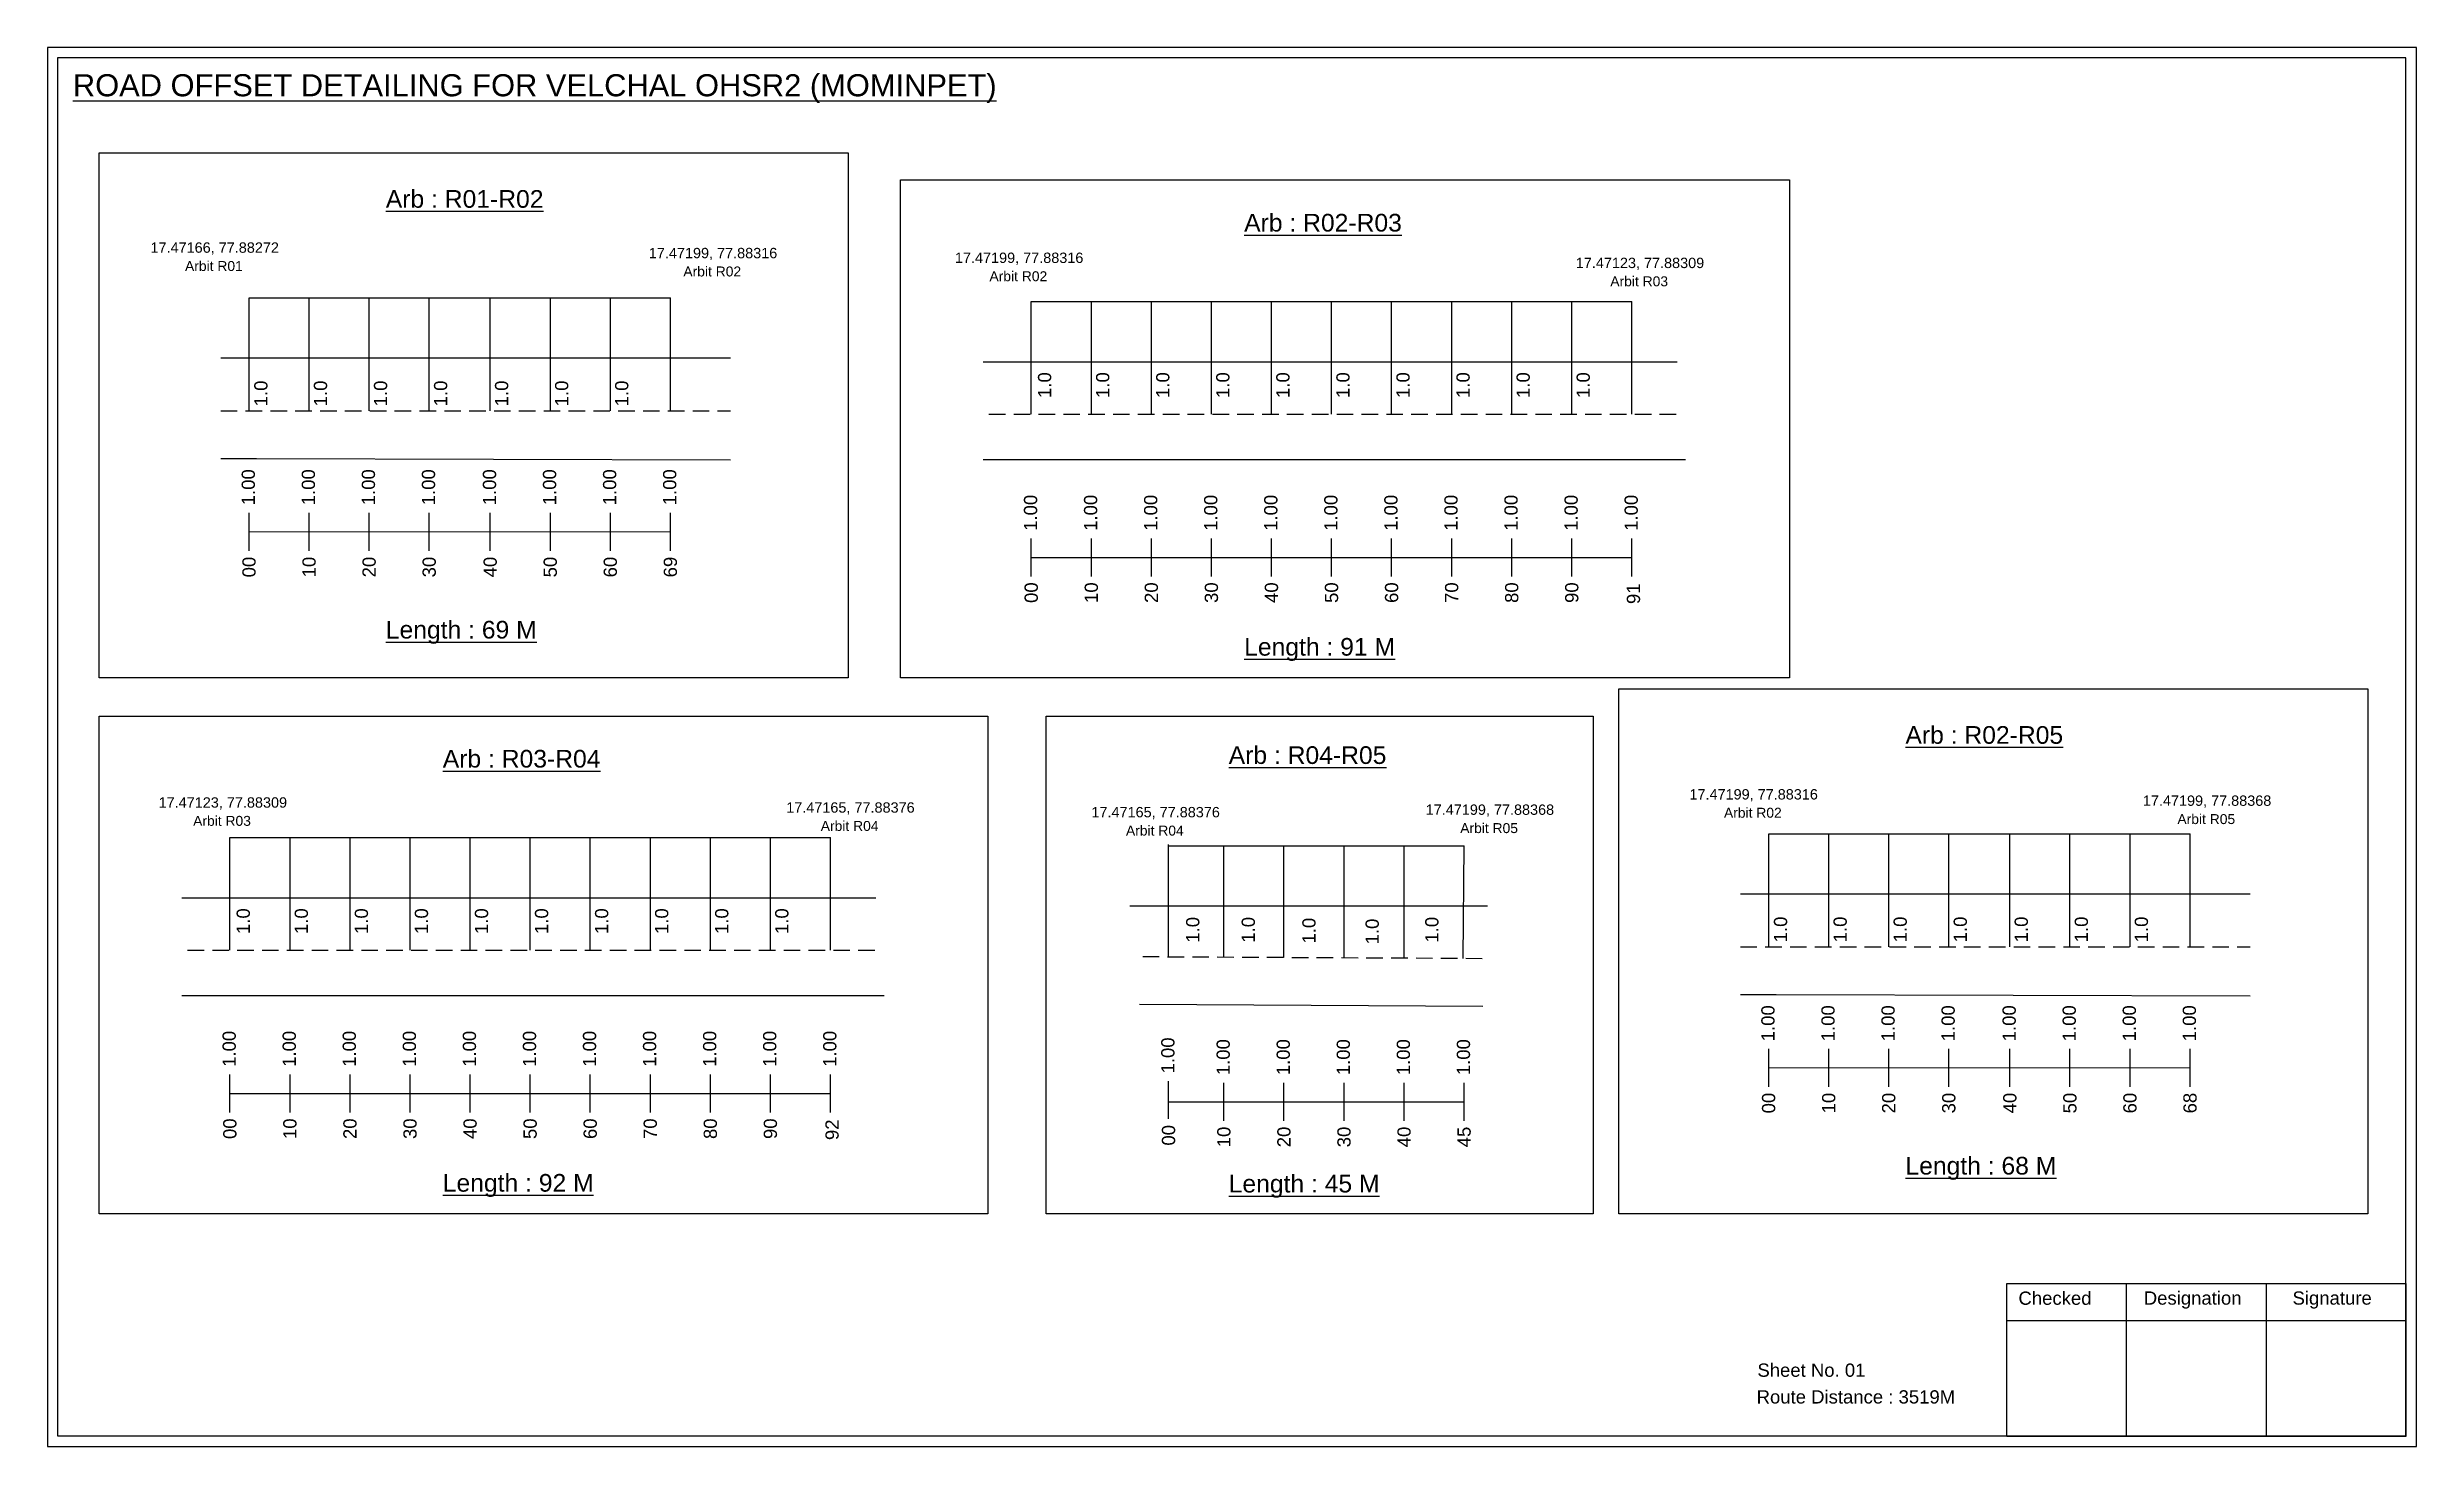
# Model space of a CAD drawing. Header units: inches. Extents: x 740 to 9019, y 644 to 1868.
# Drawn here: x 4297 to 4834, y 662 to 979 of the extents above; entities that cross this region are included whole.
import ezdxf

# ---------------------------------------------------------------- set-up
doc = ezdxf.new("R2010")
doc.units = ezdxf.units.IN
doc.header["$MEASUREMENT"] = 0
doc.linetypes.add('DASHED2', pattern=[0.375, 0.25, -0.125])
doc.layers.add('PDF_Geometry', color=7, linetype='Continuous')
doc.layers.add('PDF_Text', color=5, linetype='Continuous')
doc.styles.add('PDF Arial', font='arial.ttf')
doc.styles.get("Standard").update_dxf_attribs({"font": 'arial.ttf'})

msp = doc.modelspace()

# ---------------------------------------------------------------- texts
at = {"color": 242, "true_color": 0xcd2027}
for s, height, p in [('%%UROAD OFFSET DETAILING FOR VELCHAL OHSR2 (MOMINPET)', 5, (4302.85, 968.11)), ('%%UArb : R01-R02', 4, (4373.7, 942.88)), ('%%UArb : R02-R03', 4, (4568.06, 937.5)), ('%%ULength : 69 M', 4, (4373.7, 845.38)), ('%%ULength : 91 M', 4, (4568.06, 841.5)), ('%%UArb : R04-R05', 4, (4564.56, 816.99)), ('%%UArb : R02-R05', 4, (4717.8, 821.55)), ('%%UArb : R03-R04', 4, (4386.6, 816.17)), ('%%ULength : 92 M', 4, (4386.6, 720.17)), ('%%ULength : 68 M', 4, (4717.8, 724.05)), ('%%ULength : 45 M', 4, (4564.56, 719.99))]:
    msp.add_text(s, height=height, dxfattribs=at).set_placement(p)
at = {"color": 5}
for s, height, p in [('17.47166, 77.88272', 2.34, (4320.42, 932.7)), ('17.47199, 77.88316', 2.34, (4433.26, 931.46)), ('Arbit R01', 2.246, (4328.24, 928.57)), ('Arbit R02', 2.246, (4441.08, 927.34)), ('17.47199, 77.88316', 2.34, (4502.57, 930.39)), ('Arbit R02', 2.246, (4510.39, 926.26)), ('17.47123, 77.88309', 2.34, (4643.15, 929.23)), ('Arbit R03', 2.246, (4650.97, 925.11)), ('17.47199, 77.88316', 2.34, (4668.89, 808.94)), ('17.47123, 77.88309', 2.34, (4322.26, 807.1)), ('Arbit R03', 2.246, (4330.08, 802.98)), ('17.47165, 77.88376', 2.34, (4464.37, 805.96)), ('17.47165, 77.88376', 2.34, (4533.48, 804.91)), ('17.47199, 77.88368', 2.34, (4609.17, 805.47)), ('Arbit R02', 2.246, (4676.71, 804.82)), ('17.47199, 77.88368', 2.34, (4771.56, 807.51)), ('Arbit R05', 2.246, (4779.38, 803.38)), ('Arbit R04', 2.246, (4472.19, 801.83)), ('Arbit R04', 2.246, (4541.3, 800.78)), ('Arbit R05', 2.246, (4616.99, 801.34))]:
    msp.add_text(s, height=height, dxfattribs=at).set_placement(p)
for p in [(4346.91, 897.94), (4360.41, 897.94), (4374.01, 897.94), (4387.61, 897.94), (4401.42, 897.94), (4415.02, 897.94), (4428.62, 897.94), (4524.37, 899.83), (4537.53, 899.83), (4551.13, 899.83), (4564.73, 899.83), (4578.33, 899.83), (4591.93, 899.83), (4605.53, 899.83), (4619.13, 899.83), (4632.73, 899.83), (4646.33, 899.83), (4342.92, 778.49), (4356.07, 778.49), (4369.67, 778.49), (4383.27, 778.49), (4396.87, 778.49), (4410.47, 778.49), (4424.07, 778.49), (4437.67, 778.49), (4451.27, 778.49), (4464.87, 778.49), (4557.92, 776.53), (4570.49, 776.53), (4584.23, 776.34), (4598.55, 776.14), (4612.06, 776.55), (4691.01, 776.61), (4704.51, 776.61), (4718.11, 776.61), (4731.71, 776.61), (4745.52, 776.61), (4759.12, 776.61), (4772.72, 776.61)]:
    msp.add_text('1.0', height=3, rotation=90).set_placement(p)
at = {"color": 217, "true_color": 0x93278f}
for s, p in [('1.00', (4344.06, 875.54)), ('1.00', (4357.66, 875.54)), ('1.00', (4371.26, 875.54)), ('1.00', (4384.86, 875.54)), ('1.00', (4398.68, 875.54)), ('1.00', (4412.28, 875.54)), ('1.00', (4425.88, 875.54)), ('1.00', (4439.48, 875.54)), ('1.00', (4521.19, 869.75)), ('1.00', (4534.79, 869.75)), ('1.00', (4548.39, 869.75)), ('1.00', (4561.99, 869.75)), ('1.00', (4575.59, 869.75)), ('1.00', (4589.19, 869.75)), ('1.00', (4602.79, 869.75)), ('1.00', (4616.39, 869.75)), ('1.00', (4629.99, 869.75)), ('1.00', (4643.59, 869.75)), ('1.00', (4657.19, 869.75)), ('00', (4344.22, 859.22)), ('10', (4357.82, 859.22)), ('20', (4371.42, 859.22)), ('30', (4385.02, 859.22)), ('40', (4398.83, 859.22)), ('50', (4412.43, 859.22)), ('60', (4426.03, 859.22)), ('69', (4439.63, 859.22)), ('00', (4521.34, 853.43)), ('10', (4534.94, 853.43)), ('20', (4548.54, 853.43)), ('30', (4562.14, 853.43)), ('40', (4575.74, 853.43)), ('50', (4589.34, 853.43)), ('60', (4602.94, 853.43)), ('70', (4616.54, 853.43)), ('80', (4630.14, 853.43)), ('90', (4643.74, 853.43)), ('91', (4657.71, 853.18)), ('1.00', (4688.16, 754.21)), ('1.00', (4701.76, 754.21)), ('1.00', (4715.36, 754.21)), ('1.00', (4728.96, 754.21)), ('1.00', (4742.78, 754.21)), ('1.00', (4756.38, 754.21)), ('1.00', (4769.98, 754.21)), ('1.00', (4783.58, 754.21)), ('1.00', (4339.73, 748.42)), ('1.00', (4353.33, 748.42)), ('1.00', (4366.93, 748.42)), ('1.00', (4380.53, 748.42)), ('1.00', (4394.13, 748.42)), ('1.00', (4407.73, 748.42)), ('1.00', (4421.33, 748.42)), ('1.00', (4434.93, 748.42)), ('1.00', (4448.53, 748.42)), ('1.00', (4462.13, 748.42)), ('1.00', (4475.73, 748.42)), ('1.00', (4552.28, 746.93)), ('1.00', (4564.81, 746.54)), ('1.00', (4578.41, 746.54)), ('1.00', (4592.01, 746.54)), ('1.00', (4605.61, 746.54)), ('1.00', (4619.21, 746.54)), ('00', (4688.31, 737.89)), ('10', (4701.91, 737.89)), ('20', (4715.51, 737.89)), ('30', (4729.11, 737.89)), ('40', (4742.93, 737.89)), ('50', (4756.53, 737.89)), ('60', (4770.13, 737.89)), ('68', (4783.73, 737.89)), ('00', (4339.88, 732.09)), ('10', (4353.48, 732.09)), ('20', (4367.08, 732.09)), ('30', (4380.68, 732.09)), ('40', (4394.28, 732.09)), ('50', (4407.88, 732.09)), ('60', (4421.48, 732.09)), ('70', (4435.08, 732.09)), ('80', (4448.68, 732.09)), ('90', (4462.28, 732.09)), ('92', (4476.25, 731.85)), ('00', (4552.43, 730.6)), ('10', (4564.96, 730.22)), ('20', (4578.56, 730.22)), ('30', (4592.16, 730.22)), ('40', (4605.76, 730.22)), ('45', (4619.36, 730.22))]:
    msp.add_text(s, height=3, rotation=90, dxfattribs=at).set_placement(p)
for s, p in [('Sheet No. 01', (4684.28, 678.27)), ('Route Distance : 3519M', (4684.1, 672.22))]:
    msp.add_text(s, height=3).set_placement(p)
at = {"layer": 'PDF_Text', "color": 7, "attachment_point": 7, "style": 'PDF Arial'}
for s, insert, char_height in [('Checked', (4743.39, 694.52), 3.001), ('Designation', (4771.77, 693.69), 3.0006), ('Signature', (4805.45, 693.69), 3.001)]:
    msp.add_mtext(s, dxfattribs=dict(at, insert=insert, char_height=char_height))

# ---------------------------------------------------------------- linework, layer by layer
at = {"color": 5}
for p, q in [((4342.74, 922.48), (4438.16, 922.48)), ((4519.86, 921.69), (4655.86, 921.69)), ((4338.41, 800.36), (4474.41, 800.36)), ((4686.84, 801.14), (4782.25, 801.15)), ((4550.96, 798.48), (4617.88, 798.48))]:
    msp.add_line(p, q, dxfattribs=at)
for p, q in [((4342.74, 896.94), (4342.74, 922.48)), ((4356.34, 896.94), (4356.34, 922.48)), ((4369.94, 896.94), (4369.94, 922.48)), ((4383.54, 896.94), (4383.54, 922.48)), ((4397.36, 896.94), (4397.36, 922.48)), ((4410.96, 896.94), (4410.96, 922.48)), ((4424.56, 896.94), (4424.56, 922.48)), ((4438.16, 896.94), (4438.16, 922.48)), ((4519.86, 896.15), (4519.86, 921.69)), ((4533.46, 896.15), (4533.46, 921.69)), ((4547.06, 896.15), (4547.06, 921.69)), ((4560.66, 896.15), (4560.66, 921.69)), ((4574.26, 896.15), (4574.26, 921.69)), ((4587.86, 896.15), (4587.86, 921.69)), ((4601.46, 896.15), (4601.46, 921.69)), ((4615.06, 896.15), (4615.06, 921.69)), ((4628.66, 896.15), (4628.66, 921.69)), ((4642.26, 896.15), (4642.26, 921.69)), ((4655.86, 896.15), (4655.86, 921.69)), ((4451.76, 908.83), (4336.33, 908.83)), ((4508.99, 908.04), (4666.14, 908.04)), ((4336.33, 886.14), (4344.39, 886.14)), ((4344.39, 886.14), (4451.76, 885.84)), ((4667.96, 885.85), (4508.99, 885.85)), ((4338.41, 774.82), (4338.41, 800.36)), ((4352.01, 774.82), (4352.01, 800.36)), ((4365.61, 774.82), (4365.61, 800.36)), ((4379.21, 774.82), (4379.21, 800.36)), ((4392.81, 774.82), (4392.81, 800.36)), ((4406.41, 774.82), (4406.41, 800.36)), ((4420.01, 774.82), (4420.01, 800.36)), ((4433.61, 774.82), (4433.61, 800.36)), ((4447.21, 774.82), (4447.21, 800.36)), ((4460.81, 774.82), (4460.81, 800.36)), ((4474.41, 774.82), (4474.41, 800.36)), ((4686.84, 775.61), (4686.84, 801.15)), ((4700.44, 775.61), (4700.44, 801.15)), ((4714.04, 775.61), (4714.04, 801.15)), ((4727.64, 775.61), (4727.64, 801.15)), ((4741.45, 775.61), (4741.45, 801.15)), ((4755.05, 775.61), (4755.05, 801.15)), ((4768.65, 775.61), (4768.65, 801.15)), ((4782.25, 775.61), (4782.25, 801.15)), ((4550.96, 773.24), (4550.96, 798.78)), ((4563.48, 773.19), (4563.48, 798.48)), ((4577.08, 773.14), (4577.08, 798.48)), ((4590.68, 773.2), (4590.68, 798.48)), ((4604.28, 772.94), (4604.28, 798.48)), ((4617.65, 772.98), (4617.88, 798.48)), ((4327.53, 786.7), (4484.69, 786.7)), ((4623.13, 784.81), (4542.17, 784.81)), ((4795.85, 787.49), (4680.43, 787.49)), ((4486.51, 764.52), (4327.53, 764.52)), ((4544.38, 762.6), (4622.11, 762.17)), ((4680.43, 764.81), (4688.49, 764.81)), ((4688.49, 764.81), (4795.85, 764.51))]:
    msp.add_line(p, q)
at = {"linetype": 'DASHED2', "ltscale": 15}
for p, q in [((4336.33, 896.94), (4451.76, 896.94)), ((4510.26, 896.15), (4666.14, 896.15)), ((4328.8, 774.82), (4484.69, 774.82)), ((4545.1, 773.39), (4623.38, 772.98)), ((4680.43, 775.61), (4795.85, 775.61))]:
    msp.add_line(p, q, dxfattribs=at)
at = {"color": 217, "true_color": 0x93278f}
for p, q in [((4342.74, 865.25), (4342.74, 873.81)), ((4342.74, 869.52), (4438.16, 869.58)), ((4356.34, 865.25), (4356.34, 873.81)), ((4369.94, 865.25), (4369.94, 873.81)), ((4383.54, 865.25), (4383.54, 873.81)), ((4397.36, 865.25), (4397.36, 873.81)), ((4410.96, 865.25), (4410.96, 873.81)), ((4424.56, 865.25), (4424.56, 873.81)), ((4438.16, 865.25), (4438.16, 873.81)), ((4519.86, 859.45), (4519.86, 868.01)), ((4519.86, 863.72), (4655.86, 863.75)), ((4533.46, 859.45), (4533.46, 868.01)), ((4547.06, 859.45), (4547.06, 868.01)), ((4560.66, 859.45), (4560.66, 868.01)), ((4574.26, 859.45), (4574.26, 868.01)), ((4587.86, 859.45), (4587.86, 868.01)), ((4601.46, 859.45), (4601.46, 868.01)), ((4615.06, 859.45), (4615.06, 868.01)), ((4628.66, 859.45), (4628.66, 868.01)), ((4642.26, 859.45), (4642.26, 868.01)), ((4655.86, 859.45), (4655.86, 868.01)), ((4686.84, 743.92), (4686.84, 752.47)), ((4700.44, 743.92), (4700.44, 752.47)), ((4714.04, 743.92), (4714.04, 752.47)), ((4727.64, 743.92), (4727.64, 752.47)), ((4741.45, 743.92), (4741.45, 752.47)), ((4755.05, 743.92), (4755.05, 752.47)), ((4768.65, 743.92), (4768.65, 752.47)), ((4782.25, 743.92), (4782.25, 752.47)), ((4338.41, 738.12), (4338.41, 746.68)), ((4352.01, 738.12), (4352.01, 746.68)), ((4365.61, 738.12), (4365.61, 746.68)), ((4379.21, 738.12), (4379.21, 746.68)), ((4392.81, 738.12), (4392.81, 746.68)), ((4406.41, 738.12), (4406.41, 746.68)), ((4420.01, 738.12), (4420.01, 746.68)), ((4433.61, 738.12), (4433.61, 746.68)), ((4447.21, 738.12), (4447.21, 746.68)), ((4460.81, 738.12), (4460.81, 746.68)), ((4474.41, 738.12), (4474.41, 746.68)), ((4686.84, 748.19), (4782.25, 748.25)), ((4338.41, 742.39), (4474.41, 742.42)), ((4550.96, 736.63), (4550.96, 745.19)), ((4550.96, 740.51), (4617.88, 740.53)), ((4563.48, 736.24), (4563.48, 744.8)), ((4577.08, 736.24), (4577.08, 744.8)), ((4590.68, 736.24), (4590.68, 744.8)), ((4604.28, 736.24), (4604.28, 744.8)), ((4617.88, 736.24), (4617.88, 744.8))]:
    msp.add_line(p, q, dxfattribs=at)
for points in [[(4308.81, 955.31), (4478.43, 955.31), (4478.43, 836.49), (4308.81, 836.49)], [(4490.27, 949.17), (4691.51, 949.17), (4691.51, 836.49), (4490.27, 836.49)], [(4652.91, 833.98), (4822.53, 833.98), (4822.53, 715.16), (4652.91, 715.16)], [(4308.81, 827.84), (4510.05, 827.84), (4510.05, 715.16), (4308.81, 715.16)], [(4523.25, 827.84), (4647.06, 827.84), (4647.06, 715.16), (4523.25, 715.16)]]:
    msp.add_lwpolyline(points, close=True)
at = {"layer": 'PDF_Geometry'}
for points in [[(4297.07, 979.18), (4297.07, 662.47), (4833.55, 662.47), (4833.55, 979.18)], [(4299.4, 976.85), (4299.4, 664.89), (4831.13, 664.89), (4831.13, 976.85)]]:
    msp.add_lwpolyline(points, close=True, dxfattribs=at)
at = {"layer": 'PDF_Geometry', "color": 242, "true_color": 0xcc1f26}
msp.add_lwpolyline([(4831.13, 664.79), (4740.78, 664.79), (4740.78, 699.41), (4831.13, 699.41)], close=True, dxfattribs=at)
for points in [[(4767.77, 699.41), (4767.77, 664.79)], [(4799.49, 699.41), (4799.49, 664.79)], [(4740.78, 691.03), (4831.13, 691.03)]]:
    msp.add_lwpolyline(points, dxfattribs=at)

msp.set_redraw_order([(e.dxf.handle, doc.entitydb.next_handle()) for e in msp.query("TEXT MTEXT ATTDEF DIMENSION ARC_DIMENSION")])  # texts and dimensions are drawn at this point

doc.saveas('drawing.dxf')
